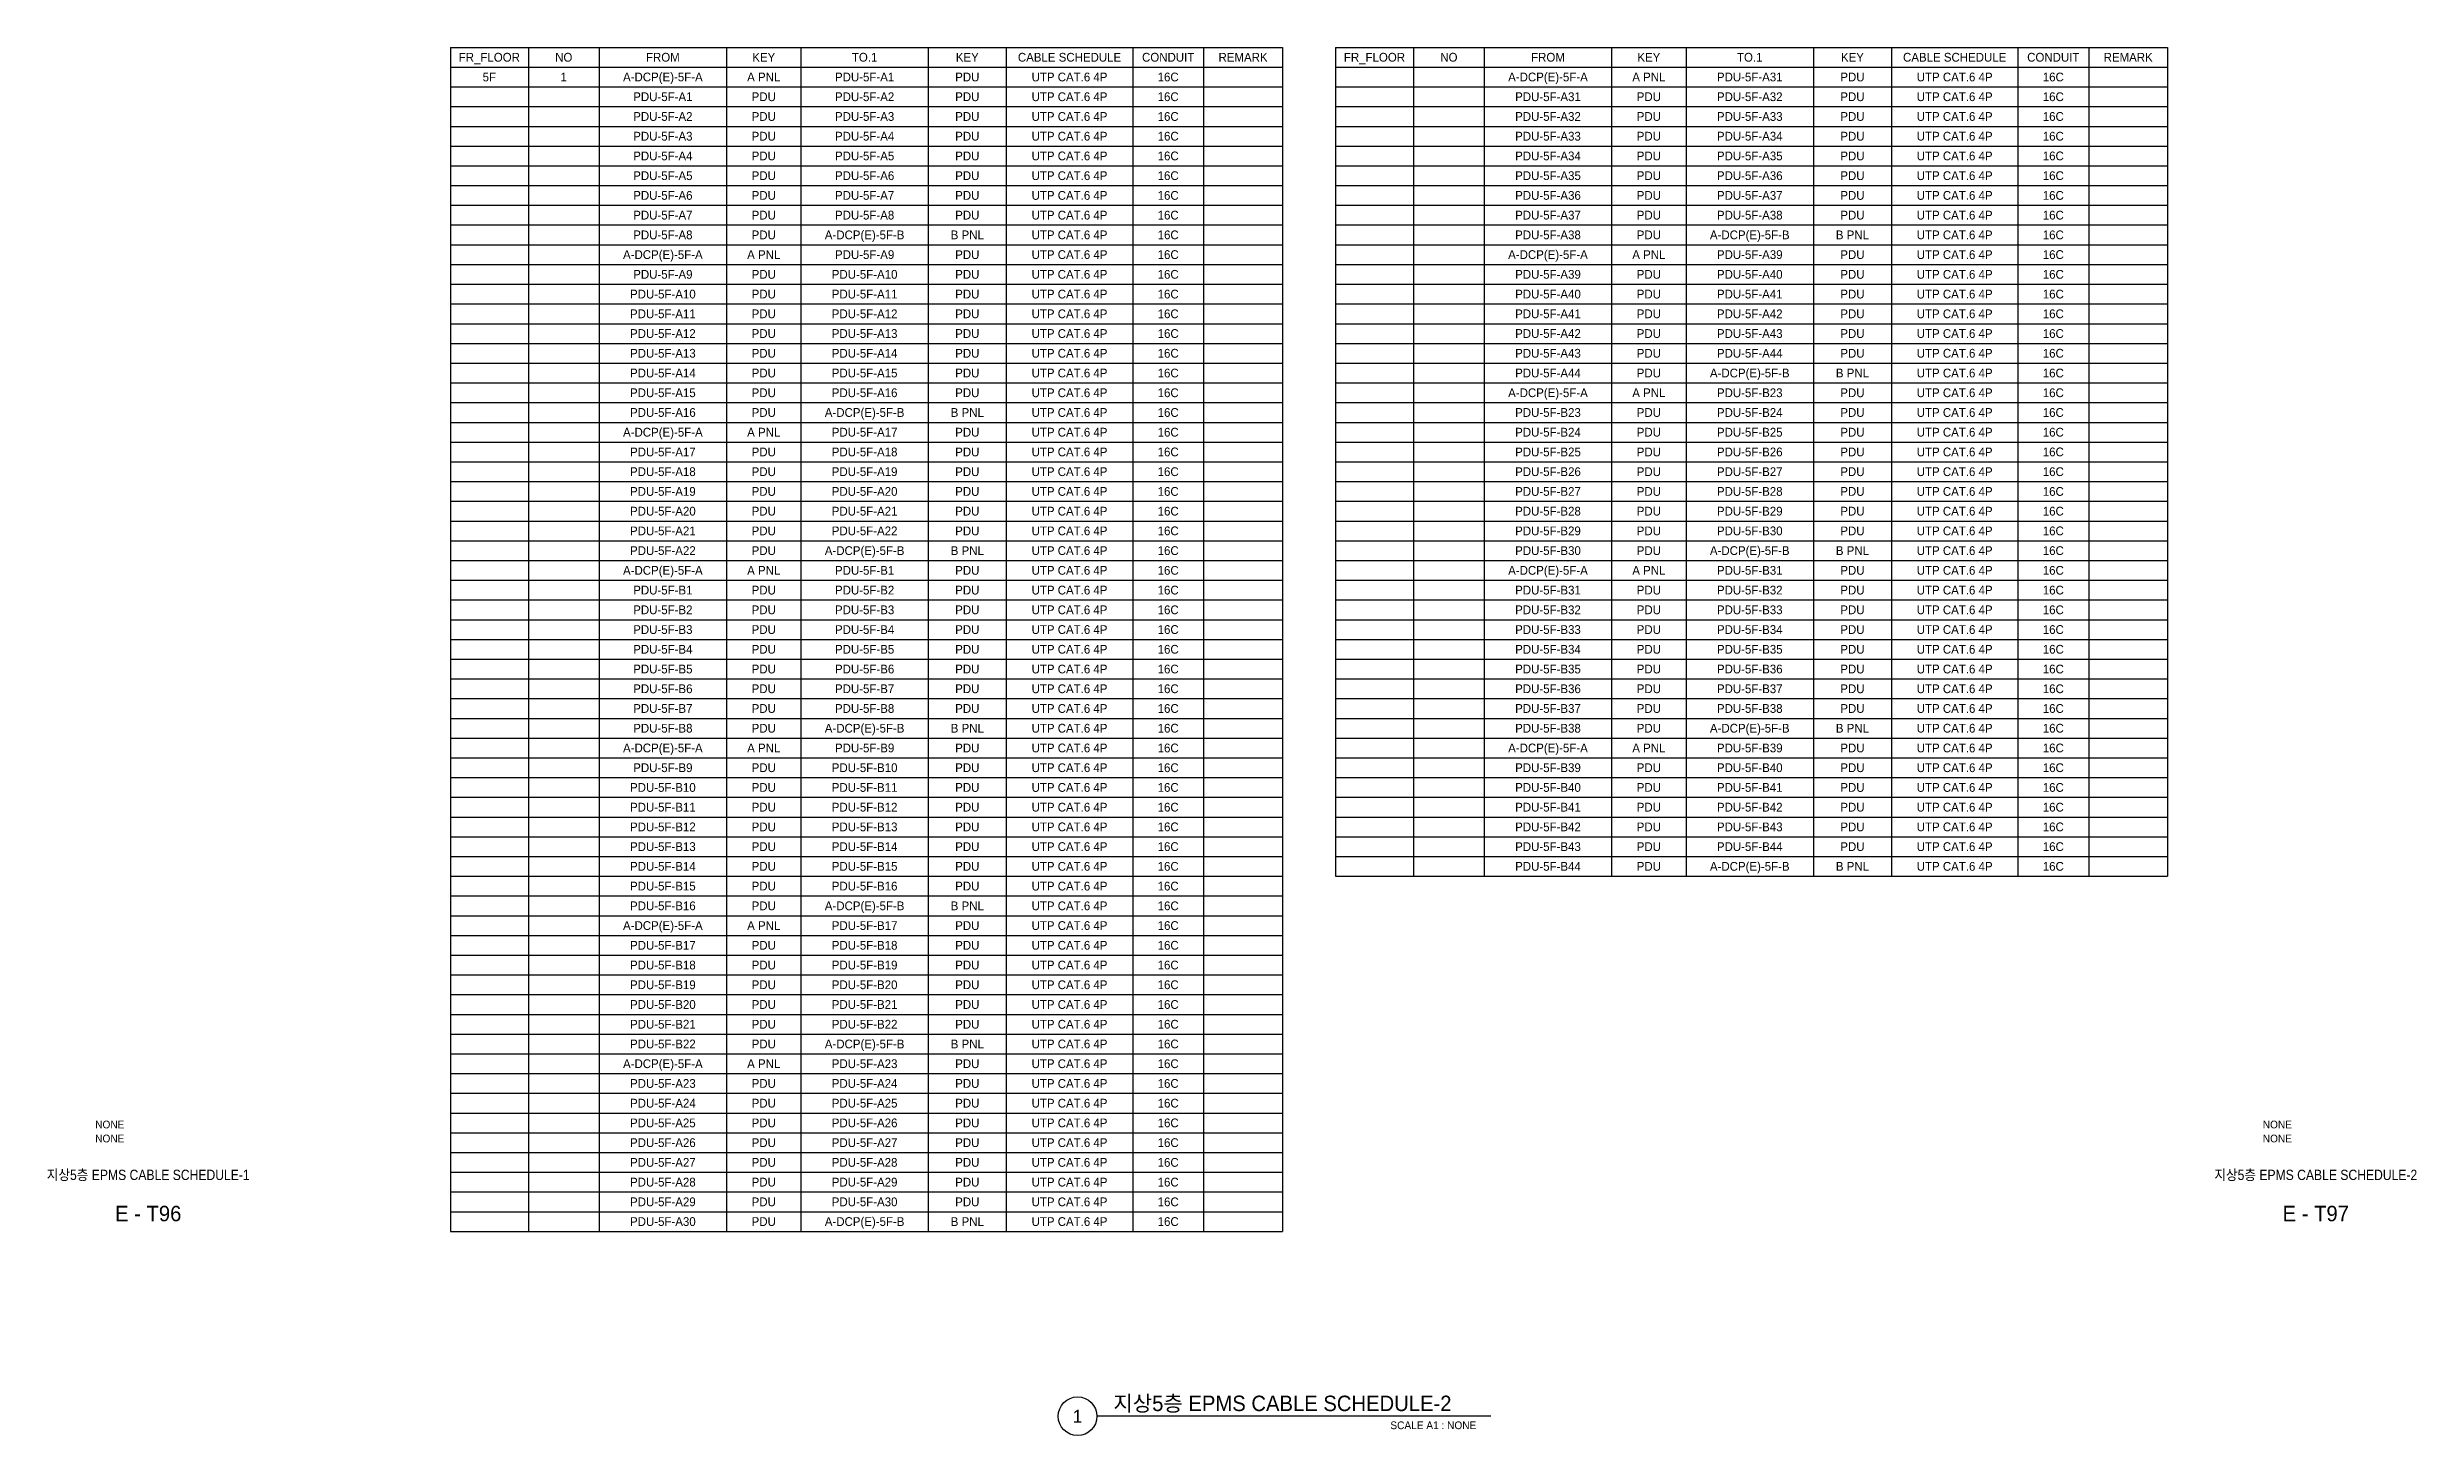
# Model space of a CAD drawing. Header units: millimetres. Extents: x 89450 to 753248, y -530175 to 1209785.
# Drawn here: x 489208 to 627094, y 539025 to 619792 of the extents above; entities that cross this region are included whole.
import ezdxf
from ezdxf.enums import TextEntityAlignment as Align

# ---------------------------------------------------------------- set-up
doc = ezdxf.new("R2010")
doc.units = ezdxf.units.MM
doc.header["$LTSCALE"] = 150
for name, color, linetype in [('-----29 Cable Schedule', 1, 'Continuous'), ('-----30 Text', 2, 'Continuous'), ('-----41 Drawing Title', 2, 'Continuous'), ('-----42 Drawing Number', 2, 'Continuous'), ('-----43 Drawing Scale', 3, 'Continuous')]:
    doc.layers.add(name, color=color, linetype=linetype)
doc.styles.add('ELEC', font='')
doc.styles.get('ELEC').set_extended_font_data('Dotum')

msp = doc.modelspace()

# ---------------------------------------------------------------- texts
at = {"layer": '-----30 Text', "style": 'ELEC'}
for s, height, p in [('FR_FLOOR', 510.3, (514929, 619218)), ('NO', 510.3, (519261, 619218)), ('FROM', 510.3, (525028, 619218)), ('KEY', 510.3, (530899, 619218)), ('TO.1', 510.3, (536770, 619218)), ('KEY', 510.3, (542746, 619218)), ('CABLE SCHEDULE', 510.29, (548695, 619218)), ('CONDUIT', 510.3, (554436, 619218)), ('REMARK', 510.3, (558794, 619218)), ('FR_FLOOR', 510.3, (566442, 619218)), ('NO', 510.3, (570774, 619218)), ('FROM', 510.3, (576541, 619218)), ('KEY', 510.3, (582412, 619218)), ('TO.1', 510.3, (588283, 619218)), ('KEY', 510.3, (594259, 619218)), ('CABLE SCHEDULE', 510.29, (600209, 619218)), ('CONDUIT', 510.3, (605949, 619218)), ('REMARK', 510.3, (610307, 619218)), ('5F', 510.3, (514929, 618070)), ('1', 510, (519261, 618070)), ('A-DCP(E)-5F-A', 510.29, (525028, 618070)), ('A PNL', 510.3, (530899, 618070)), ('PDU-5F-A1', 510.3, (536770, 618070)), ('PDU', 510.3, (542746, 618070)), ('UTP CAT.6 4P', 510.29, (548695, 618070)), ('16C', 510.3, (554436, 618070)), ('A-DCP(E)-5F-A', 510.29, (576541, 618070)), ('A PNL', 510.3, (582412, 618070)), ('PDU-5F-A31', 510.3, (588283, 618070)), ('PDU', 510.3, (594259, 618070)), ('UTP CAT.6 4P', 510.29, (600209, 618070)), ('16C', 510.3, (605949, 618070)), ('PDU-5F-A1', 510.3, (525028, 616922)), ('PDU', 510.3, (530899, 616922)), ('PDU-5F-A2', 510.3, (536770, 616922)), ('PDU', 510.3, (542746, 616922)), ('UTP CAT.6 4P', 510.29, (548695, 616922)), ('16C', 510.3, (554436, 616922)), ('PDU-5F-A31', 510.3, (576541, 616922)), ('PDU', 510.3, (582412, 616922)), ('PDU-5F-A32', 510.3, (588283, 616922)), ('PDU', 510.3, (594259, 616922)), ('UTP CAT.6 4P', 510.29, (600209, 616922)), ('16C', 510.3, (605949, 616922)), ('PDU-5F-A2', 510.3, (525028, 615773)), ('PDU', 510.3, (530899, 615773)), ('PDU-5F-A3', 510.3, (536770, 615773)), ('PDU', 510.3, (542746, 615773)), ('UTP CAT.6 4P', 510.29, (548695, 615773)), ('16C', 510.3, (554436, 615773)), ('PDU-5F-A32', 510.3, (576541, 615773)), ('PDU', 510.3, (582412, 615773)), ('PDU-5F-A33', 510.3, (588283, 615773)), ('PDU', 510.3, (594259, 615773)), ('UTP CAT.6 4P', 510.29, (600209, 615773)), ('16C', 510.3, (605949, 615773)), ('PDU-5F-A3', 510.3, (525028, 614625)), ('PDU-5F-A4', 510.3, (525028, 613477)), ('PDU', 510.3, (530899, 614625)), ('PDU', 510.3, (530899, 613477)), ('PDU-5F-A4', 510.3, (536770, 614625)), ('PDU-5F-A5', 510.3, (536770, 613477)), ('PDU', 510.3, (542746, 614625)), ('PDU', 510.3, (542746, 613477)), ('UTP CAT.6 4P', 510.29, (548695, 614625)), ('UTP CAT.6 4P', 510.29, (548695, 613477)), ('16C', 510.3, (554436, 614625)), ('16C', 510.3, (554436, 613477)), ('PDU-5F-A33', 510.3, (576541, 614625)), ('PDU-5F-A34', 510.3, (576541, 613477)), ('PDU', 510.3, (582412, 614625)), ('PDU', 510.3, (582412, 613477)), ('PDU-5F-A34', 510.3, (588283, 614625)), ('PDU-5F-A35', 510.3, (588283, 613477)), ('PDU', 510.3, (594259, 614625)), ('PDU', 510.3, (594259, 613477)), ('UTP CAT.6 4P', 510.29, (600209, 614625)), ('UTP CAT.6 4P', 510.29, (600209, 613477)), ('16C', 510.3, (605949, 614625)), ('16C', 510.3, (605949, 613477)), ('PDU-5F-A5', 510.3, (525028, 612329)), ('PDU', 510.3, (530899, 612329)), ('PDU-5F-A6', 510.3, (536770, 612329)), ('PDU', 510.3, (542746, 612329)), ('UTP CAT.6 4P', 510.29, (548695, 612329)), ('16C', 510.3, (554436, 612329)), ('PDU-5F-A35', 510.3, (576541, 612329)), ('PDU', 510.3, (582412, 612329)), ('PDU-5F-A36', 510.3, (588283, 612329)), ('PDU', 510.3, (594259, 612329)), ('UTP CAT.6 4P', 510.29, (600209, 612329)), ('16C', 510.3, (605949, 612329)), ('PDU-5F-A6', 510.3, (525028, 611181)), ('PDU', 510.3, (530899, 611181)), ('PDU-5F-A7', 510.3, (536770, 611181)), ('PDU', 510.3, (542746, 611181)), ('UTP CAT.6 4P', 510.29, (548695, 611181)), ('16C', 510.3, (554436, 611181)), ('PDU-5F-A36', 510.3, (576541, 611181)), ('PDU', 510.3, (582412, 611181)), ('PDU-5F-A37', 510.3, (588283, 611181)), ('PDU', 510.3, (594259, 611181)), ('UTP CAT.6 4P', 510.29, (600209, 611181)), ('16C', 510.3, (605949, 611181)), ('PDU-5F-A7', 510.3, (525028, 610033)), ('PDU', 510.3, (530899, 610033)), ('PDU-5F-A8', 510.3, (536770, 610033)), ('PDU', 510.3, (542746, 610033)), ('UTP CAT.6 4P', 510.29, (548695, 610033)), ('16C', 510.3, (554436, 610033)), ('PDU-5F-A37', 510.3, (576541, 610033)), ('PDU', 510.3, (582412, 610033)), ('PDU-5F-A38', 510.3, (588283, 610033)), ('PDU', 510.3, (594259, 610033)), ('UTP CAT.6 4P', 510.29, (600209, 610033)), ('16C', 510.3, (605949, 610033)), ('PDU-5F-A8', 510.3, (525028, 608884)), ('PDU', 510.3, (530899, 608884)), ('A-DCP(E)-5F-B', 510.29, (536770, 608884)), ('B PNL', 510.3, (542746, 608884)), ('UTP CAT.6 4P', 510.29, (548695, 608884)), ('16C', 510.3, (554436, 608884)), ('PDU-5F-A38', 510.3, (576541, 608884)), ('PDU', 510.3, (582412, 608884)), ('A-DCP(E)-5F-B', 510.29, (588283, 608884)), ('B PNL', 510.3, (594259, 608884)), ('UTP CAT.6 4P', 510.29, (600209, 608884)), ('16C', 510.3, (605949, 608884)), ('A-DCP(E)-5F-A', 510.29, (525028, 607736)), ('PDU-5F-A9', 510.3, (525028, 606588)), ('A PNL', 510.3, (530899, 607736)), ('PDU', 510.3, (530899, 606588)), ('PDU-5F-A10', 510.3, (536770, 606588)), ('PDU-5F-A9', 510.3, (536770, 607736)), ('PDU', 510.3, (542746, 607736)), ('PDU', 510.3, (542746, 606588)), ('UTP CAT.6 4P', 510.29, (548695, 607736)), ('UTP CAT.6 4P', 510.29, (548695, 606588)), ('16C', 510.3, (554436, 607736)), ('16C', 510.3, (554436, 606588)), ('A-DCP(E)-5F-A', 510.29, (576541, 607736)), ('PDU-5F-A39', 510.3, (576541, 606588)), ('A PNL', 510.3, (582412, 607736)), ('PDU', 510.3, (582412, 606588)), ('PDU-5F-A39', 510.3, (588283, 607736)), ('PDU-5F-A40', 510.3, (588283, 606588)), ('PDU', 510.3, (594259, 607736)), ('PDU', 510.3, (594259, 606588)), ('UTP CAT.6 4P', 510.29, (600209, 607736)), ('UTP CAT.6 4P', 510.29, (600209, 606588)), ('16C', 510.3, (605949, 607736)), ('16C', 510.3, (605949, 606588)), ('PDU-5F-A10', 510.3, (525028, 605440)), ('PDU', 510.3, (530899, 605440)), ('PDU-5F-A11', 510.3, (536770, 605440)), ('PDU', 510.3, (542746, 605440)), ('UTP CAT.6 4P', 510.29, (548695, 605440)), ('16C', 510.3, (554436, 605440)), ('PDU-5F-A40', 510.3, (576541, 605440)), ('PDU', 510.3, (582412, 605440)), ('PDU-5F-A41', 510.3, (588283, 605440)), ('PDU', 510.3, (594259, 605440)), ('UTP CAT.6 4P', 510.29, (600209, 605440)), ('16C', 510.3, (605949, 605440)), ('PDU-5F-A11', 510.3, (525028, 604292)), ('PDU', 510.3, (530899, 604292)), ('PDU-5F-A12', 510.3, (536770, 604292)), ('PDU', 510.3, (542746, 604292)), ('UTP CAT.6 4P', 510.29, (548695, 604292)), ('16C', 510.3, (554436, 604292)), ('PDU-5F-A41', 510.3, (576541, 604292)), ('PDU', 510.3, (582412, 604292)), ('PDU-5F-A42', 510.3, (588283, 604292)), ('PDU', 510.3, (594259, 604292)), ('UTP CAT.6 4P', 510.29, (600209, 604292)), ('16C', 510.3, (605949, 604292)), ('PDU-5F-A12', 510.3, (525028, 603144)), ('PDU', 510.3, (530899, 603144)), ('PDU-5F-A13', 510.3, (536770, 603144)), ('PDU', 510.3, (542746, 603144)), ('UTP CAT.6 4P', 510.29, (548695, 603144)), ('16C', 510.3, (554436, 603144)), ('PDU-5F-A42', 510.3, (576541, 603144)), ('PDU', 510.3, (582412, 603144)), ('PDU-5F-A43', 510.3, (588283, 603144)), ('PDU', 510.3, (594259, 603144)), ('UTP CAT.6 4P', 510.29, (600209, 603144)), ('16C', 510.3, (605949, 603144)), ('PDU-5F-A13', 510.3, (525028, 601996)), ('PDU', 510.3, (530899, 601996)), ('PDU-5F-A14', 510.3, (536770, 601996)), ('PDU', 510.3, (542746, 601996)), ('UTP CAT.6 4P', 510.29, (548695, 601996)), ('16C', 510.3, (554436, 601996)), ('PDU-5F-A43', 510.3, (576541, 601996)), ('PDU', 510.3, (582412, 601996)), ('PDU-5F-A44', 510.3, (588283, 601996)), ('PDU', 510.3, (594259, 601996)), ('UTP CAT.6 4P', 510.29, (600209, 601996)), ('16C', 510.3, (605949, 601996)), ('PDU-5F-A14', 510.3, (525028, 600847)), ('PDU-5F-A15', 510.3, (525028, 599699)), ('PDU', 510.3, (530899, 600847)), ('PDU', 510.3, (530899, 599699)), ('PDU-5F-A15', 510.3, (536770, 600847)), ('PDU-5F-A16', 510.3, (536770, 599699)), ('PDU', 510.3, (542746, 600847)), ('PDU', 510.3, (542746, 599699)), ('UTP CAT.6 4P', 510.29, (548695, 600847)), ('UTP CAT.6 4P', 510.29, (548695, 599699)), ('16C', 510.3, (554436, 600847)), ('16C', 510.3, (554436, 599699)), ('A-DCP(E)-5F-A', 510.29, (576541, 599699)), ('PDU-5F-A44', 510.3, (576541, 600847)), ('A PNL', 510.3, (582412, 599699)), ('PDU', 510.3, (582412, 600847)), ('A-DCP(E)-5F-B', 510.29, (588283, 600847)), ('PDU-5F-B23', 510.3, (588283, 599699)), ('B PNL', 510.3, (594259, 600847)), ('PDU', 510.3, (594259, 599699)), ('UTP CAT.6 4P', 510.29, (600209, 600847)), ('UTP CAT.6 4P', 510.29, (600209, 599699)), ('16C', 510.3, (605949, 600847)), ('16C', 510.3, (605949, 599699)), ('PDU-5F-A16', 510.3, (525028, 598551)), ('PDU', 510.3, (530899, 598551)), ('A-DCP(E)-5F-B', 510.29, (536770, 598551)), ('B PNL', 510.3, (542746, 598551)), ('UTP CAT.6 4P', 510.29, (548695, 598551)), ('16C', 510.3, (554436, 598551)), ('PDU-5F-B23', 510.3, (576541, 598551)), ('PDU', 510.3, (582412, 598551)), ('PDU-5F-B24', 510.3, (588283, 598551)), ('PDU', 510.3, (594259, 598551)), ('UTP CAT.6 4P', 510.29, (600209, 598551)), ('16C', 510.3, (605949, 598551)), ('A-DCP(E)-5F-A', 510.29, (525028, 597403)), ('A PNL', 510.3, (530899, 597403)), ('PDU-5F-A17', 510.3, (536770, 597403)), ('PDU', 510.3, (542746, 597403)), ('UTP CAT.6 4P', 510.29, (548695, 597403)), ('16C', 510.3, (554436, 597403)), ('PDU-5F-B24', 510.3, (576541, 597403)), ('PDU', 510.3, (582412, 597403)), ('PDU-5F-B25', 510.3, (588283, 597403)), ('PDU', 510.3, (594259, 597403)), ('UTP CAT.6 4P', 510.29, (600209, 597403)), ('16C', 510.3, (605949, 597403)), ('PDU-5F-A17', 510.3, (525028, 596255)), ('PDU', 510.3, (530899, 596255)), ('PDU-5F-A18', 510.3, (536770, 596255)), ('PDU', 510.3, (542746, 596255)), ('UTP CAT.6 4P', 510.29, (548695, 596255)), ('16C', 510.3, (554436, 596255)), ('PDU-5F-B25', 510.3, (576541, 596255)), ('PDU', 510.3, (582412, 596255)), ('PDU-5F-B26', 510.3, (588283, 596255)), ('PDU', 510.3, (594259, 596255)), ('UTP CAT.6 4P', 510.29, (600209, 596255)), ('16C', 510.3, (605949, 596255)), ('PDU-5F-A18', 510.3, (525028, 595107)), ('PDU', 510.3, (530899, 595107)), ('PDU-5F-A19', 510.3, (536770, 595107)), ('PDU', 510.3, (542746, 595107)), ('UTP CAT.6 4P', 510.29, (548695, 595107)), ('16C', 510.3, (554436, 595107)), ('PDU-5F-B26', 510.3, (576541, 595107)), ('PDU', 510.3, (582412, 595107)), ('PDU-5F-B27', 510.3, (588283, 595107)), ('PDU', 510.3, (594259, 595107)), ('UTP CAT.6 4P', 510.29, (600209, 595107)), ('16C', 510.3, (605949, 595107)), ('PDU-5F-A19', 510.3, (525028, 593958)), ('PDU-5F-A20', 510.3, (525028, 592810)), ('PDU', 510.3, (530899, 593958)), ('PDU', 510.3, (530899, 592810)), ('PDU-5F-A20', 510.3, (536770, 593958)), ('PDU-5F-A21', 510.3, (536770, 592810)), ('PDU', 510.3, (542746, 593958)), ('PDU', 510.3, (542746, 592810)), ('UTP CAT.6 4P', 510.29, (548695, 593958)), ('UTP CAT.6 4P', 510.29, (548695, 592810)), ('16C', 510.3, (554436, 593958)), ('16C', 510.3, (554436, 592810)), ('PDU-5F-B27', 510.3, (576541, 593958)), ('PDU-5F-B28', 510.3, (576541, 592810)), ('PDU', 510.3, (582412, 593958)), ('PDU', 510.3, (582412, 592810)), ('PDU-5F-B28', 510.3, (588283, 593958)), ('PDU-5F-B29', 510.3, (588283, 592810)), ('PDU', 510.3, (594259, 593958)), ('PDU', 510.3, (594259, 592810)), ('UTP CAT.6 4P', 510.29, (600209, 593958)), ('UTP CAT.6 4P', 510.29, (600209, 592810)), ('16C', 510.3, (605949, 593958)), ('16C', 510.3, (605949, 592810)), ('PDU-5F-A21', 510.3, (525028, 591662)), ('PDU', 510.3, (530899, 591662)), ('PDU-5F-A22', 510.3, (536770, 591662)), ('PDU', 510.3, (542746, 591662)), ('UTP CAT.6 4P', 510.29, (548695, 591662)), ('16C', 510.3, (554436, 591662)), ('PDU-5F-B29', 510.3, (576541, 591662)), ('PDU', 510.3, (582412, 591662)), ('PDU-5F-B30', 510.3, (588283, 591662)), ('PDU', 510.3, (594259, 591662)), ('UTP CAT.6 4P', 510.29, (600209, 591662)), ('16C', 510.3, (605949, 591662)), ('PDU-5F-A22', 510.3, (525028, 590514)), ('PDU', 510.3, (530899, 590514)), ('A-DCP(E)-5F-B', 510.29, (536770, 590514)), ('B PNL', 510.3, (542746, 590514)), ('UTP CAT.6 4P', 510.29, (548695, 590514)), ('16C', 510.3, (554436, 590514)), ('PDU-5F-B30', 510.3, (576541, 590514)), ('PDU', 510.3, (582412, 590514)), ('A-DCP(E)-5F-B', 510.29, (588283, 590514)), ('B PNL', 510.3, (594259, 590514)), ('UTP CAT.6 4P', 510.29, (600209, 590514)), ('16C', 510.3, (605949, 590514)), ('A-DCP(E)-5F-A', 510.29, (525028, 589366)), ('A PNL', 510.3, (530899, 589366)), ('PDU-5F-B1', 510.3, (536770, 589366)), ('PDU', 510.3, (542746, 589366)), ('UTP CAT.6 4P', 510.29, (548695, 589366)), ('16C', 510.3, (554436, 589366)), ('A-DCP(E)-5F-A', 510.29, (576541, 589366)), ('A PNL', 510.3, (582412, 589366)), ('PDU-5F-B31', 510.3, (588283, 589366)), ('PDU', 510.3, (594259, 589366)), ('UTP CAT.6 4P', 510.29, (600209, 589366)), ('16C', 510.3, (605949, 589366)), ('PDU-5F-B1', 510.3, (525028, 588218)), ('PDU', 510.3, (530899, 588218)), ('PDU-5F-B2', 510.3, (536770, 588218)), ('PDU', 510.3, (542746, 588218)), ('UTP CAT.6 4P', 510.29, (548695, 588218)), ('16C', 510.3, (554436, 588218)), ('PDU-5F-B31', 510.3, (576541, 588218)), ('PDU', 510.3, (582412, 588218)), ('PDU-5F-B32', 510.3, (588283, 588218)), ('PDU', 510.3, (594259, 588218)), ('UTP CAT.6 4P', 510.29, (600209, 588218)), ('16C', 510.3, (605949, 588218)), ('PDU-5F-B2', 510.3, (525028, 587070)), ('PDU-5F-B3', 510.3, (525028, 585921)), ('PDU', 510.3, (530899, 587070)), ('PDU', 510.3, (530899, 585921)), ('PDU-5F-B3', 510.3, (536770, 587070)), ('PDU-5F-B4', 510.3, (536770, 585921)), ('PDU', 510.3, (542746, 587070)), ('PDU', 510.3, (542746, 585921)), ('UTP CAT.6 4P', 510.29, (548695, 587070)), ('UTP CAT.6 4P', 510.29, (548695, 585921)), ('16C', 510.3, (554436, 587070)), ('16C', 510.3, (554436, 585921)), ('PDU-5F-B32', 510.3, (576541, 587070)), ('PDU-5F-B33', 510.3, (576541, 585921)), ('PDU', 510.3, (582412, 587070)), ('PDU', 510.3, (582412, 585921)), ('PDU-5F-B33', 510.3, (588283, 587070)), ('PDU-5F-B34', 510.3, (588283, 585921)), ('PDU', 510.3, (594259, 587070)), ('PDU', 510.3, (594259, 585921)), ('UTP CAT.6 4P', 510.29, (600209, 587070)), ('UTP CAT.6 4P', 510.29, (600209, 585921)), ('16C', 510.3, (605949, 587070)), ('16C', 510.3, (605949, 585921)), ('PDU-5F-B4', 510.3, (525028, 584773)), ('PDU', 510.3, (530899, 584773)), ('PDU-5F-B5', 510.3, (536770, 584773)), ('PDU', 510.3, (542746, 584773)), ('UTP CAT.6 4P', 510.29, (548695, 584773)), ('16C', 510.3, (554436, 584773)), ('PDU-5F-B34', 510.3, (576541, 584773)), ('PDU', 510.3, (582412, 584773)), ('PDU-5F-B35', 510.3, (588283, 584773)), ('PDU', 510.3, (594259, 584773)), ('UTP CAT.6 4P', 510.29, (600209, 584773)), ('16C', 510.3, (605949, 584773)), ('PDU-5F-B5', 510.3, (525028, 583625)), ('PDU', 510.3, (530899, 583625)), ('PDU-5F-B6', 510.3, (536770, 583625)), ('PDU', 510.3, (542746, 583625)), ('UTP CAT.6 4P', 510.29, (548695, 583625)), ('16C', 510.3, (554436, 583625)), ('PDU-5F-B35', 510.3, (576541, 583625)), ('PDU', 510.3, (582412, 583625)), ('PDU-5F-B36', 510.3, (588283, 583625)), ('PDU', 510.3, (594259, 583625)), ('UTP CAT.6 4P', 510.29, (600209, 583625)), ('16C', 510.3, (605949, 583625)), ('PDU-5F-B6', 510.3, (525028, 582477)), ('PDU', 510.3, (530899, 582477)), ('PDU-5F-B7', 510.3, (536770, 582477)), ('PDU', 510.3, (542746, 582477)), ('UTP CAT.6 4P', 510.29, (548695, 582477)), ('16C', 510.3, (554436, 582477)), ('PDU-5F-B36', 510.3, (576541, 582477)), ('PDU', 510.3, (582412, 582477)), ('PDU-5F-B37', 510.3, (588283, 582477)), ('PDU', 510.3, (594259, 582477)), ('UTP CAT.6 4P', 510.29, (600209, 582477)), ('16C', 510.3, (605949, 582477)), ('PDU-5F-B7', 510.3, (525028, 581329)), ('PDU', 510.3, (530899, 581329)), ('PDU-5F-B8', 510.3, (536770, 581329)), ('PDU', 510.3, (542746, 581329)), ('UTP CAT.6 4P', 510.29, (548695, 581329)), ('16C', 510.3, (554436, 581329)), ('PDU-5F-B37', 510.3, (576541, 581329)), ('PDU', 510.3, (582412, 581329)), ('PDU-5F-B38', 510.3, (588283, 581329)), ('PDU', 510.3, (594259, 581329)), ('UTP CAT.6 4P', 510.29, (600209, 581329)), ('16C', 510.3, (605949, 581329)), ('A-DCP(E)-5F-A', 510.29, (525028, 579032)), ('PDU-5F-B8', 510.3, (525028, 580181)), ('A PNL', 510.3, (530899, 579032)), ('PDU', 510.3, (530899, 580181)), ('A-DCP(E)-5F-B', 510.29, (536770, 580181)), ('PDU-5F-B9', 510.3, (536770, 579032)), ('B PNL', 510.3, (542746, 580181)), ('PDU', 510.3, (542746, 579032)), ('UTP CAT.6 4P', 510.29, (548695, 580181)), ('UTP CAT.6 4P', 510.29, (548695, 579032)), ('16C', 510.3, (554436, 580181)), ('16C', 510.3, (554436, 579032)), ('A-DCP(E)-5F-A', 510.29, (576541, 579032)), ('PDU-5F-B38', 510.3, (576541, 580181)), ('A PNL', 510.3, (582412, 579032)), ('PDU', 510.3, (582412, 580181)), ('A-DCP(E)-5F-B', 510.29, (588283, 580181)), ('PDU-5F-B39', 510.3, (588283, 579032)), ('B PNL', 510.3, (594259, 580181)), ('PDU', 510.3, (594259, 579032)), ('UTP CAT.6 4P', 510.29, (600209, 580181)), ('UTP CAT.6 4P', 510.29, (600209, 579032)), ('16C', 510.3, (605949, 580181)), ('16C', 510.3, (605949, 579032)), ('PDU-5F-B9', 510.3, (525028, 577884)), ('PDU', 510.3, (530899, 577884)), ('PDU-5F-B10', 510.3, (536770, 577884)), ('PDU', 510.3, (542746, 577884)), ('UTP CAT.6 4P', 510.29, (548695, 577884)), ('16C', 510.3, (554436, 577884)), ('PDU-5F-B39', 510.3, (576541, 577884)), ('PDU', 510.3, (582412, 577884)), ('PDU-5F-B40', 510.3, (588283, 577884)), ('PDU', 510.3, (594259, 577884)), ('UTP CAT.6 4P', 510.29, (600209, 577884)), ('16C', 510.3, (605949, 577884)), ('PDU-5F-B10', 510.3, (525028, 576736)), ('PDU', 510.3, (530899, 576736)), ('PDU-5F-B11', 510.3, (536770, 576736)), ('PDU', 510.3, (542746, 576736)), ('UTP CAT.6 4P', 510.29, (548695, 576736)), ('16C', 510.3, (554436, 576736)), ('PDU-5F-B40', 510.3, (576541, 576736)), ('PDU', 510.3, (582412, 576736)), ('PDU-5F-B41', 510.3, (588283, 576736)), ('PDU', 510.3, (594259, 576736)), ('UTP CAT.6 4P', 510.29, (600209, 576736)), ('16C', 510.3, (605949, 576736)), ('PDU-5F-B11', 510.3, (525028, 575588)), ('PDU', 510.3, (530899, 575588)), ('PDU-5F-B12', 510.3, (536770, 575588)), ('PDU', 510.3, (542746, 575588)), ('UTP CAT.6 4P', 510.29, (548695, 575588)), ('16C', 510.3, (554436, 575588)), ('PDU-5F-B41', 510.3, (576541, 575588)), ('PDU', 510.3, (582412, 575588)), ('PDU-5F-B42', 510.3, (588283, 575588)), ('PDU', 510.3, (594259, 575588)), ('UTP CAT.6 4P', 510.29, (600209, 575588)), ('16C', 510.3, (605949, 575588)), ('PDU-5F-B12', 510.3, (525028, 574440)), ('PDU', 510.3, (530899, 574440)), ('PDU-5F-B13', 510.3, (536770, 574440)), ('PDU', 510.3, (542746, 574440)), ('UTP CAT.6 4P', 510.29, (548695, 574440)), ('16C', 510.3, (554436, 574440)), ('PDU-5F-B42', 510.3, (576541, 574440)), ('PDU', 510.3, (582412, 574440)), ('PDU-5F-B43', 510.3, (588283, 574440)), ('PDU', 510.3, (594259, 574440)), ('UTP CAT.6 4P', 510.29, (600209, 574440)), ('16C', 510.3, (605949, 574440)), ('PDU-5F-B13', 510.3, (525028, 573292)), ('PDU-5F-B14', 510.3, (525028, 572144)), ('PDU', 510.3, (530899, 573292)), ('PDU', 510.3, (530899, 572144)), ('PDU-5F-B14', 510.3, (536770, 573292)), ('PDU-5F-B15', 510.3, (536770, 572144)), ('PDU', 510.3, (542746, 573292)), ('PDU', 510.3, (542746, 572144)), ('UTP CAT.6 4P', 510.29, (548695, 573292)), ('UTP CAT.6 4P', 510.29, (548695, 572144)), ('16C', 510.3, (554436, 573292)), ('16C', 510.3, (554436, 572144)), ('PDU-5F-B43', 510.3, (576541, 573292)), ('PDU-5F-B44', 510.3, (576541, 572144)), ('PDU', 510.3, (582412, 573292)), ('PDU', 510.3, (582412, 572144)), ('A-DCP(E)-5F-B', 510.29, (588283, 572144)), ('PDU-5F-B44', 510.3, (588283, 573292)), ('B PNL', 510.3, (594259, 572144)), ('PDU', 510.3, (594259, 573292)), ('UTP CAT.6 4P', 510.29, (600209, 573292)), ('UTP CAT.6 4P', 510.29, (600209, 572144)), ('16C', 510.3, (605949, 573292)), ('16C', 510.3, (605949, 572144)), ('PDU-5F-B15', 510.3, (525028, 570995)), ('PDU', 510.3, (530899, 570995)), ('PDU-5F-B16', 510.3, (536770, 570995)), ('PDU', 510.3, (542746, 570995)), ('UTP CAT.6 4P', 510.29, (548695, 570995)), ('16C', 510.3, (554436, 570995)), ('PDU-5F-B16', 510.3, (525028, 569847)), ('PDU', 510.3, (530899, 569847)), ('A-DCP(E)-5F-B', 510.29, (536770, 569847)), ('B PNL', 510.3, (542746, 569847)), ('UTP CAT.6 4P', 510.29, (548695, 569847)), ('16C', 510.3, (554436, 569847)), ('A-DCP(E)-5F-A', 510.29, (525028, 568699)), ('A PNL', 510.3, (530899, 568699)), ('PDU-5F-B17', 510.3, (536770, 568699)), ('PDU', 510.3, (542746, 568699)), ('UTP CAT.6 4P', 510.29, (548695, 568699)), ('16C', 510.3, (554436, 568699)), ('PDU-5F-B17', 510.3, (525028, 567551)), ('PDU', 510.3, (530899, 567551)), ('PDU-5F-B18', 510.3, (536770, 567551)), ('PDU', 510.3, (542746, 567551)), ('UTP CAT.6 4P', 510.29, (548695, 567551)), ('16C', 510.3, (554436, 567551)), ('PDU-5F-B18', 510.3, (525028, 566403)), ('PDU-5F-B19', 510.3, (525028, 565255)), ('PDU', 510.3, (530899, 566403)), ('PDU', 510.3, (530899, 565255)), ('PDU-5F-B19', 510.3, (536770, 566403)), ('PDU-5F-B20', 510.3, (536770, 565255)), ('PDU', 510.3, (542746, 566403)), ('PDU', 510.3, (542746, 565255)), ('UTP CAT.6 4P', 510.29, (548695, 566403)), ('UTP CAT.6 4P', 510.29, (548695, 565255)), ('16C', 510.3, (554436, 566403)), ('16C', 510.3, (554436, 565255)), ('PDU-5F-B20', 510.3, (525028, 564107)), ('PDU', 510.3, (530899, 564107)), ('PDU-5F-B21', 510.3, (536770, 564107)), ('PDU', 510.3, (542746, 564107)), ('UTP CAT.6 4P', 510.29, (548695, 564107)), ('16C', 510.3, (554436, 564107)), ('PDU-5F-B21', 510.3, (525028, 562958)), ('PDU', 510.3, (530899, 562958)), ('PDU-5F-B22', 510.3, (536770, 562958)), ('PDU', 510.3, (542746, 562958)), ('UTP CAT.6 4P', 510.29, (548695, 562958)), ('16C', 510.3, (554436, 562958)), ('PDU-5F-B22', 510.3, (525028, 561810)), ('PDU', 510.3, (530899, 561810)), ('A-DCP(E)-5F-B', 510.29, (536770, 561810)), ('B PNL', 510.3, (542746, 561810)), ('UTP CAT.6 4P', 510.29, (548695, 561810)), ('16C', 510.3, (554436, 561810)), ('A-DCP(E)-5F-A', 510.29, (525028, 560662)), ('A PNL', 510.3, (530899, 560662)), ('PDU-5F-A23', 510.3, (536770, 560662)), ('PDU', 510.3, (542746, 560662)), ('UTP CAT.6 4P', 510.29, (548695, 560662)), ('16C', 510.3, (554436, 560662)), ('PDU-5F-A23', 510.3, (525028, 559514)), ('PDU-5F-A24', 510.3, (525028, 558366)), ('PDU', 510.3, (530899, 559514)), ('PDU', 510.3, (530899, 558366)), ('PDU-5F-A24', 510.3, (536770, 559514)), ('PDU-5F-A25', 510.3, (536770, 558366)), ('PDU', 510.3, (542746, 559514)), ('PDU', 510.3, (542746, 558366)), ('UTP CAT.6 4P', 510.29, (548695, 559514)), ('UTP CAT.6 4P', 510.29, (548695, 558366)), ('16C', 510.3, (554436, 559514)), ('16C', 510.3, (554436, 558366)), ('PDU-5F-A25', 510.3, (525028, 557218)), ('PDU', 510.3, (530899, 557218)), ('PDU-5F-A26', 510.3, (536770, 557218)), ('PDU', 510.3, (542746, 557218)), ('UTP CAT.6 4P', 510.29, (548695, 557218)), ('16C', 510.3, (554436, 557218)), ('PDU-5F-A26', 510.3, (525028, 556069)), ('PDU', 510.3, (530899, 556069)), ('PDU-5F-A27', 510.3, (536770, 556069)), ('PDU', 510.3, (542746, 556069)), ('UTP CAT.6 4P', 510.29, (548695, 556069)), ('16C', 510.3, (554436, 556069)), ('PDU-5F-A27', 510.3, (525028, 554921)), ('PDU', 510.3, (530899, 554921)), ('PDU-5F-A28', 510.3, (536770, 554921)), ('PDU', 510.3, (542746, 554921)), ('UTP CAT.6 4P', 510.29, (548695, 554921)), ('16C', 510.3, (554436, 554921)), ('PDU-5F-A28', 510.3, (525028, 553773)), ('PDU', 510.3, (530899, 553773)), ('PDU-5F-A29', 510.3, (536770, 553773)), ('PDU', 510.3, (542746, 553773)), ('UTP CAT.6 4P', 510.29, (548695, 553773)), ('16C', 510.3, (554436, 553773)), ('PDU-5F-A29', 510.3, (525028, 552625)), ('PDU-5F-A30', 510.3, (525028, 551477)), ('PDU', 510.3, (530899, 552625)), ('PDU', 510.3, (530899, 551477)), ('A-DCP(E)-5F-B', 510.29, (536770, 551477)), ('PDU-5F-A30', 510.3, (536770, 552625)), ('B PNL', 510.3, (542746, 551477)), ('PDU', 510.3, (542746, 552625)), ('UTP CAT.6 4P', 510.29, (548695, 552625)), ('UTP CAT.6 4P', 510.29, (548695, 551477)), ('16C', 510.3, (554436, 552625)), ('16C', 510.3, (554436, 551477))]:
    msp.add_text(s, height=height, dxfattribs=at).set_placement(p, align=Align.MIDDLE_CENTER)
at = {"layer": '-----41 Drawing Title', "style": 'ELEC', "width": 0.9}
for s, p in [('지상5층 EPMS CABLE SCHEDULE-1', (495075, 554195)), ('지상5층 EPMS CABLE SCHEDULE-2', (621225, 554195))]:
    msp.add_text(s, height=600, dxfattribs=at).set_placement(p, align=Align.MIDDLE_CENTER)
at = {"layer": '-----41 Drawing Title', "color": 7, "style": 'ELEC'}
msp.add_text('1', height=750, dxfattribs=at).set_placement((549161, 540150), align=Align.MIDDLE)
at = {"layer": '-----41 Drawing Title', "color": 2, "style": 'ELEC'}
msp.add_text('지상5층 EPMS CABLE SCHEDULE-2', height=900, dxfattribs=at).set_placement((551245, 540450))
at = {"layer": '-----41 Drawing Title', "style": 'ELEC'}
msp.add_text('SCALE A1 : NONE', height=450, dxfattribs=at).set_placement((572372, 539400), align=Align.RIGHT)
at = {"layer": '-----42 Drawing Number', "style": 'ELEC'}
for s, p in [('E - T96', (495075, 551945)), ('E - T97', (621225, 551945))]:
    msp.add_text(s, height=900, dxfattribs=at).set_placement(p, align=Align.MIDDLE_CENTER)
at = {"layer": '-----43 Drawing Scale', "style": 'ELEC'}
for p in [(492840, 557125), (618990, 557125), (492840, 556310), (618990, 556310)]:
    msp.add_text('NONE', height=450, dxfattribs=at).set_placement(p, align=Align.MIDDLE_CENTER)

# ---------------------------------------------------------------- linework, layer by layer
at = {"layer": '-----29 Cable Schedule'}
for p, q in [((512659, 619792), (512659, 550903)), ((512659, 619792), (561090, 619792)), ((517200, 619792), (517200, 550903)), ((521322, 619792), (521322, 550903)), ((528733, 619792), (528733, 550903)), ((533065, 619792), (533065, 550903)), ((540476, 619792), (540476, 550903)), ((545016, 619792), (545016, 550903)), ((552375, 619792), (552375, 550903)), ((556498, 619792), (556498, 550903)), ((561090, 619792), (561090, 550903)), ((561090, 619792), (561090, 550903)), ((564172, 619792), (564172, 571569)), ((564172, 619792), (612603, 619792)), ((568713, 619792), (568713, 571569)), ((572836, 619792), (572836, 571569)), ((580246, 619792), (580246, 571569)), ((584578, 619792), (584578, 571569)), ((591989, 619792), (591989, 571569)), ((596529, 619792), (596529, 571569)), ((603888, 619792), (603888, 571569)), ((608011, 619792), (608011, 571569)), ((612603, 619792), (612603, 571569)), ((612603, 619792), (612603, 571569)), ((512659, 618644), (561090, 618644)), ((564172, 618644), (612603, 618644)), ((564172, 618644), (612603, 618644)), ((512659, 617496), (561090, 617496)), ((564172, 617496), (612603, 617496)), ((512659, 616347), (561090, 616347)), ((512659, 615199), (561090, 615199)), ((564172, 616347), (612603, 616347)), ((564172, 615199), (612603, 615199)), ((512659, 614051), (561090, 614051)), ((564172, 614051), (612603, 614051)), ((512659, 612903), (561090, 612903)), ((564172, 612903), (612603, 612903)), ((512659, 611755), (561090, 611755)), ((564172, 611755), (612603, 611755)), ((512659, 610607), (561090, 610607)), ((512659, 609459), (561090, 609459)), ((564172, 610607), (612603, 610607)), ((564172, 609459), (612603, 609459)), ((512659, 608310), (561090, 608310)), ((564172, 608310), (612603, 608310)), ((512659, 607162), (561090, 607162)), ((564172, 607162), (612603, 607162)), ((512659, 606014), (561090, 606014)), ((564172, 606014), (612603, 606014)), ((512659, 604866), (561090, 604866)), ((564172, 604866), (612603, 604866)), ((512659, 603718), (561090, 603718)), ((512659, 602570), (561090, 602570)), ((564172, 603718), (612603, 603718)), ((564172, 602570), (612603, 602570)), ((512659, 601421), (561090, 601421)), ((564172, 601421), (612603, 601421)), ((512659, 600273), (561090, 600273)), ((564172, 600273), (612603, 600273)), ((512659, 599125), (561090, 599125)), ((564172, 599125), (612603, 599125)), ((512659, 597977), (561090, 597977)), ((564172, 597977), (612603, 597977)), ((512659, 596829), (561090, 596829)), ((512659, 595681), (561090, 595681)), ((564172, 596829), (612603, 596829)), ((564172, 595681), (612603, 595681)), ((512659, 594533), (561090, 594533)), ((564172, 594533), (612603, 594533)), ((512659, 593384), (561090, 593384)), ((564172, 593384), (612603, 593384)), ((512659, 592236), (561090, 592236)), ((564172, 592236), (612603, 592236)), ((512659, 591088), (561090, 591088)), ((564172, 591088), (612603, 591088)), ((512659, 589940), (561090, 589940)), ((512659, 588792), (561090, 588792)), ((564172, 589940), (612603, 589940)), ((564172, 588792), (612603, 588792)), ((512659, 587644), (561090, 587644)), ((564172, 587644), (612603, 587644)), ((512659, 586495), (561090, 586495)), ((564172, 586495), (612603, 586495)), ((512659, 585347), (561090, 585347)), ((564172, 585347), (612603, 585347)), ((512659, 584199), (561090, 584199)), ((564172, 584199), (612603, 584199)), ((512659, 583051), (561090, 583051)), ((512659, 581903), (561090, 581903)), ((564172, 583051), (612603, 583051)), ((564172, 581903), (612603, 581903)), ((512659, 580755), (561090, 580755)), ((564172, 580755), (612603, 580755)), ((512659, 579607), (561090, 579607)), ((564172, 579607), (612603, 579607)), ((512659, 578458), (561090, 578458)), ((564172, 578458), (612603, 578458)), ((512659, 577310), (561090, 577310)), ((564172, 577310), (612603, 577310)), ((512659, 576162), (561090, 576162)), ((512659, 575014), (561090, 575014)), ((564172, 576162), (612603, 576162)), ((564172, 575014), (612603, 575014)), ((512659, 573866), (561090, 573866)), ((564172, 573866), (612603, 573866)), ((512659, 572718), (561090, 572718)), ((564172, 572718), (612603, 572718)), ((512659, 571569), (561090, 571569)), ((564172, 571569), (612603, 571569)), ((512659, 570421), (561090, 570421)), ((512659, 569273), (561090, 569273)), ((512659, 568125), (561090, 568125)), ((512659, 566977), (561090, 566977)), ((512659, 565829), (561090, 565829)), ((512659, 564681), (561090, 564681)), ((512659, 563532), (561090, 563532)), ((512659, 562384), (561090, 562384)), ((512659, 561236), (561090, 561236)), ((512659, 560088), (561090, 560088)), ((512659, 558940), (561090, 558940)), ((512659, 557792), (561090, 557792)), ((512659, 556644), (561090, 556644)), ((512659, 555495), (561090, 555495)), ((512659, 554347), (561090, 554347)), ((512659, 553199), (561090, 553199)), ((512659, 552051), (561090, 552051)), ((512659, 550903), (561090, 550903))]:
    msp.add_line(p, q, dxfattribs=at)
at = {"layer": '-----41 Drawing Title', "color": 7}
msp.add_line((573214, 540150), (550286, 540150), dxfattribs=at)
msp.add_circle((549161, 540150), 1125, dxfattribs=at)

msp.set_redraw_order([(e.dxf.handle, doc.entitydb.next_handle()) for e in msp.query("TEXT MTEXT ATTDEF DIMENSION ARC_DIMENSION")])  # texts and dimensions are drawn at this point

doc.saveas('drawing.dxf')
